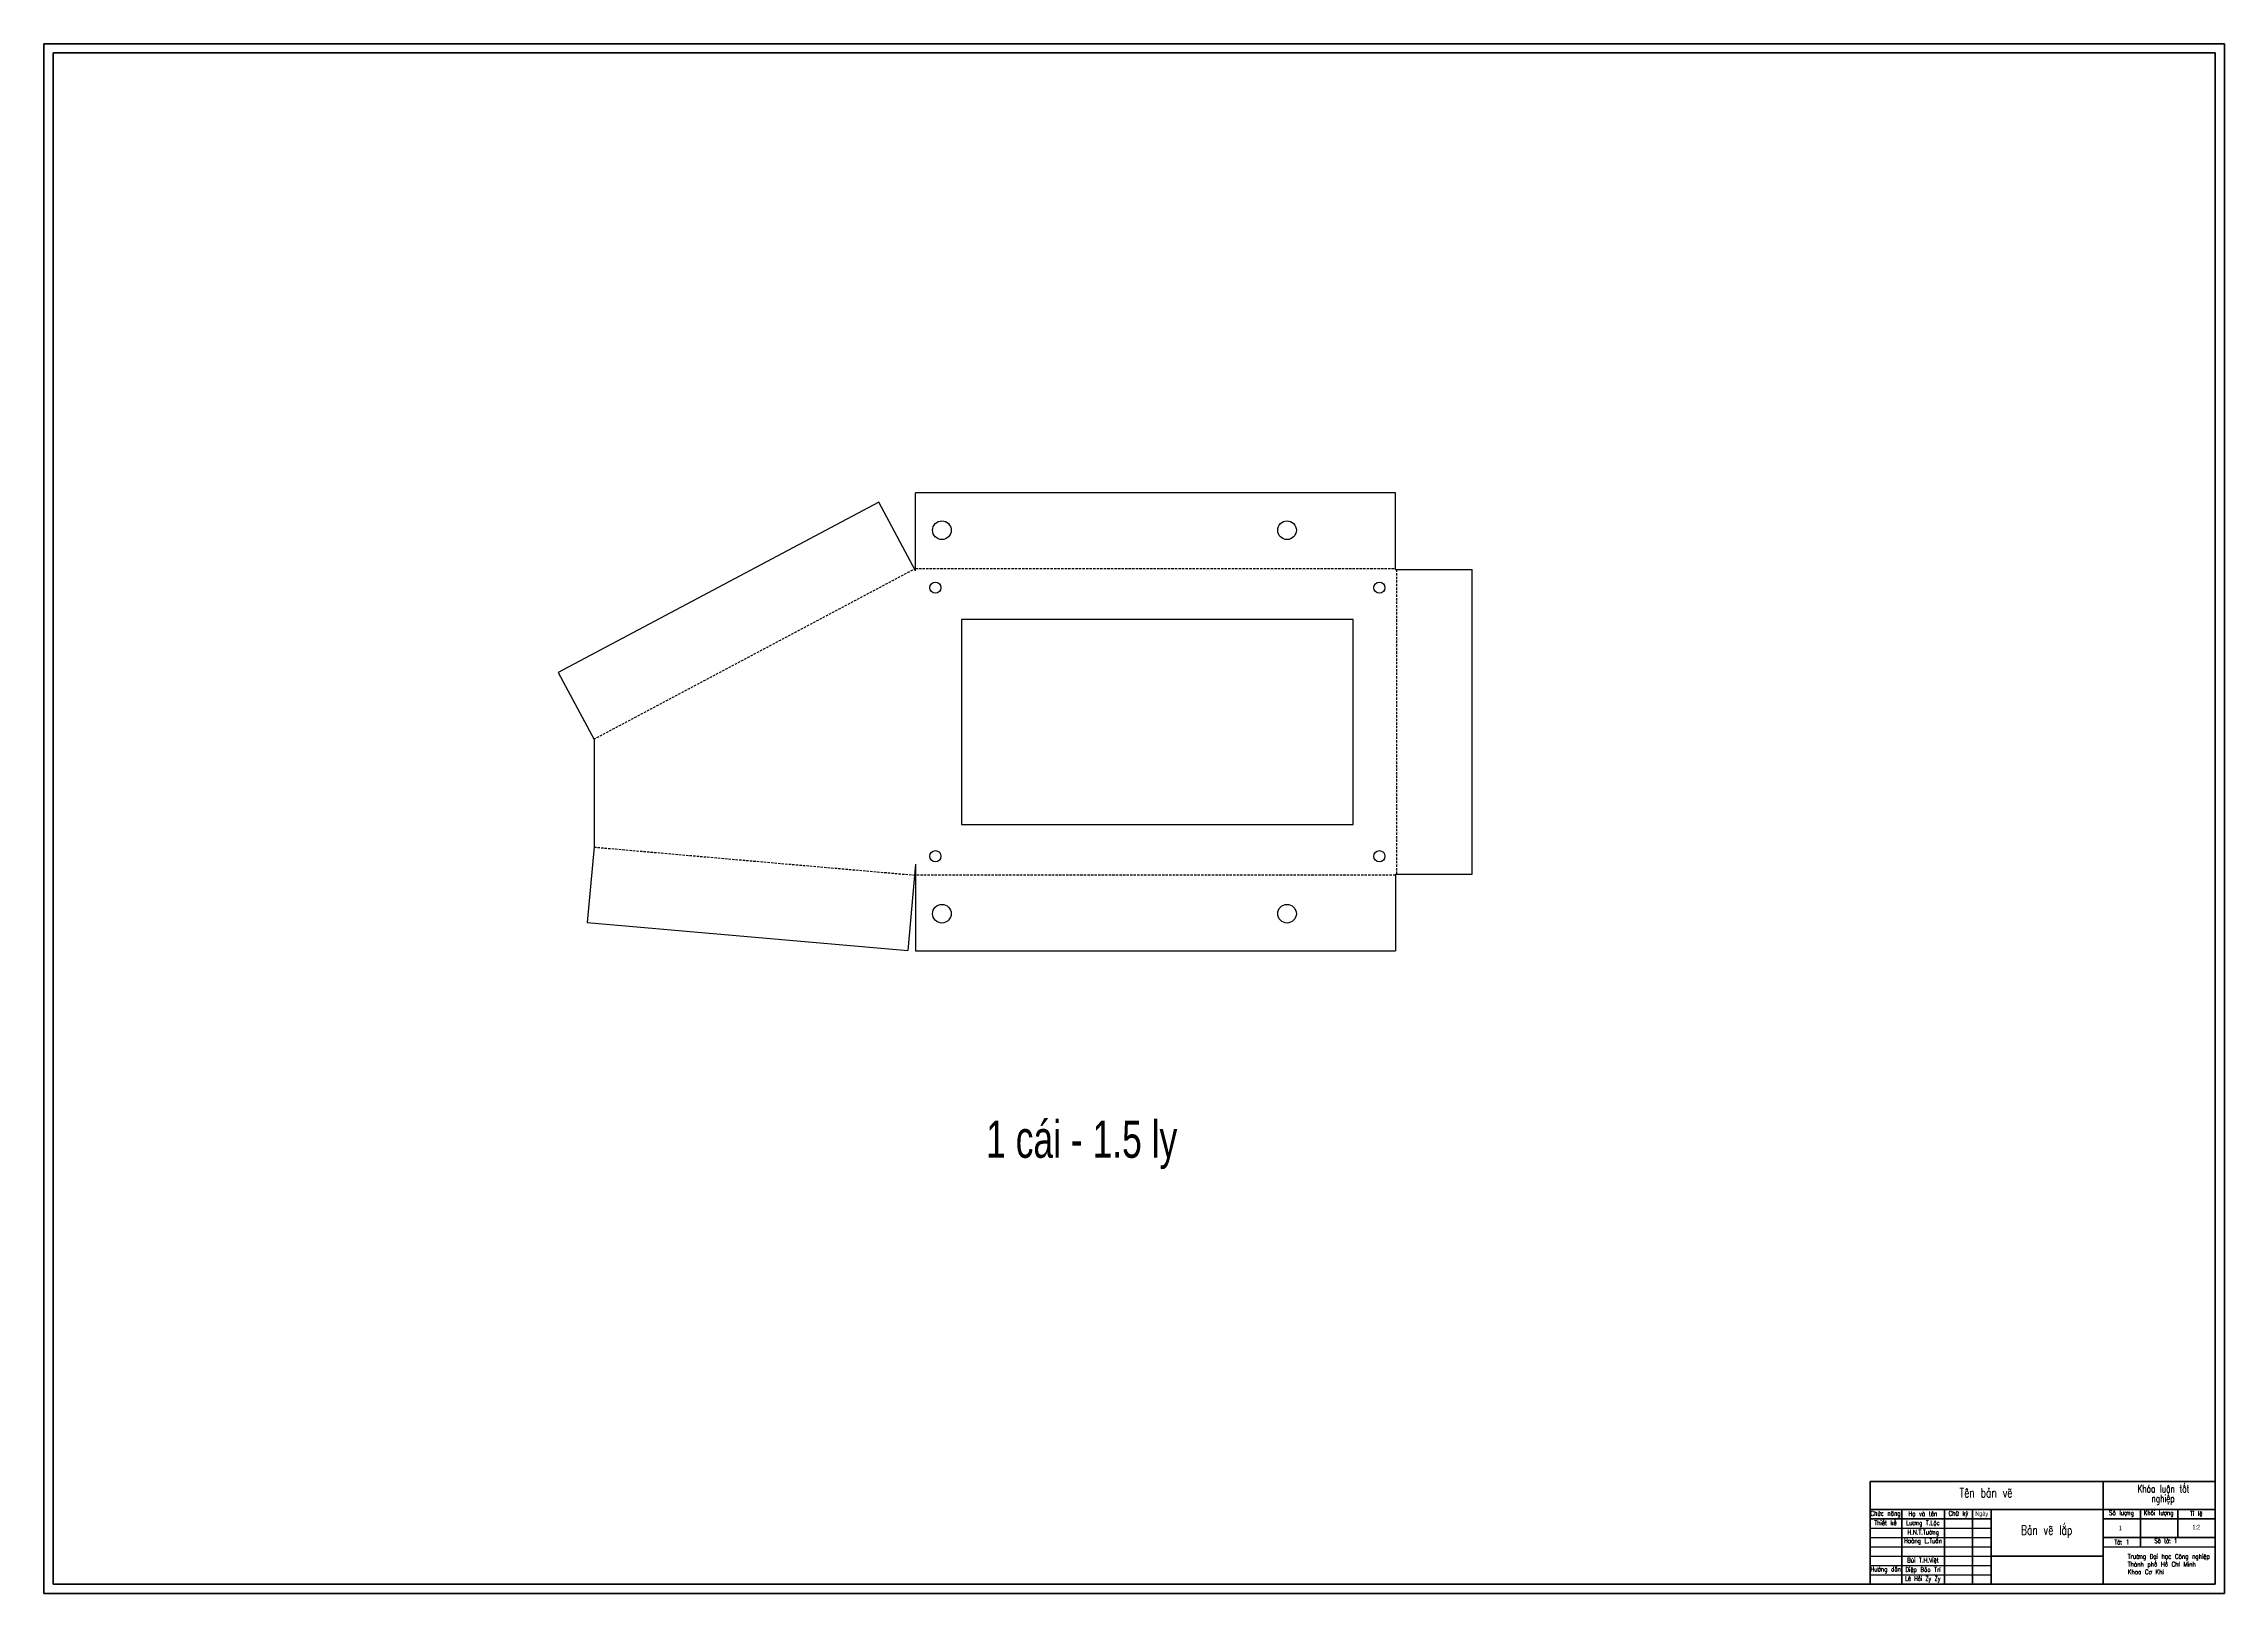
# Model space of a CAD drawing. Header units: millimetres. Extents: x 10 to 1179, y 5 to 836.
import ezdxf

# ---------------------------------------------------------------- set-up
doc = ezdxf.new("R2010")
doc.units = ezdxf.units.MM
doc.linetypes.add('HIDDEN', pattern=[1.905, 1.27, -0.635])
for name, color, linetype, lineweight in [('AM_0', 179, 'Continuous', 50), ('AM_5', 3, 'Continuous', 25), ('NET_DAM', 179, 'Continuous', 50), ('SLD-0', 179, 'Continuous', 50)]:
    doc.layers.add(name, color=color, linetype=linetype, lineweight=lineweight)
doc.styles.add('SLDTEXTSTYLE0', font='TXT', dxfattribs={"width": 0.710611, "bigfont": 'bigfont'})
doc.styles.add('SLDTEXTSTYLE1', font='TXT', dxfattribs={"width": 0.710611})
doc.styles.add('SLDTEXTSTYLE2', font='TXT', dxfattribs={"width": 0.657958, "bigfont": 'bigfont'})

msp = doc.modelspace()

# ---------------------------------------------------------------- linework, layer by layer
at = {"color": 7, "linetype": 'Continuous', "lineweight": 25}
for p, q in [((457.6, 590.2), (285.8, 498.9)), ((477.3, 553.3), (457.6, 590.2)), ((477.3, 553.3), (477.3, 595.1)), ((734.6, 595.1), (477.3, 595.1)), ((734.6, 554), (734.6, 595.1)), ((734.6, 554), (775.8, 554)), ((775.8, 390.7), (775.8, 554)), ((712, 527.3), (502, 527.3)), ((502, 527.3), (502, 417.3)), ((712, 417.3), (712, 527.3)), ((285.8, 498.9), (305, 462.9)), ((305, 462.9), (305, 405.4)), ((502, 417.3), (712, 417.3)), ((305, 405.4), (301.4, 364.7)), ((477.3, 396), (473.2, 349.7)), ((477.3, 396), (477.3, 349.5)), ((734.6, 390.7), (775.8, 390.7)), ((734.6, 390.7), (734.6, 349.5)), ((301.4, 364.7), (473.2, 349.7)), ((477.3, 349.5), (734.6, 349.5))]:
    msp.add_line(p, q, dxfattribs=at)
at = {"color": 7, "linetype": 'HIDDEN'}
for p, q in [((304.9, 463), (476.7, 554.3)), ((477.3, 554.5), (734.6, 554.5)), ((735.2, 554), (735.2, 390.7)), ((305, 405.2), (476.7, 390.2)), ((734.6, 390.1), (477.3, 390.1))]:
    msp.add_line(p, q, dxfattribs=at)
at = {"color": 7, "linetype": 'Continuous', "lineweight": 25}
for centre, radius in [((491.5, 575.1), 5), ((676.5, 575.1), 5), ((488, 544.3), 3), ((726, 544.3), 3), ((488, 400.3), 3), ((726, 400.3), 3), ((491.5, 369.5), 5), ((676.5, 369.5), 5)]:
    msp.add_circle(centre, radius, dxfattribs=at)
at = {"layer": 'AM_5'}
for p, q in [((989, 40), (1054, 40)), ((989, 35), (1054, 35)), ((989, 30), (1054, 30)), ((989, 25), (1054, 25)), ((1114, 30), (1174, 30)), ((989, 20), (1054, 20)), ((989, 15), (1054, 15))]:
    msp.add_line(p, q, dxfattribs=at)
at = {"layer": 'NET_DAM'}
for p, q in [((989, 10), (989, 65)), ((1114, 65), (1114, 10)), ((989, 50), (1174, 50)), ((989, 50), (1174, 50)), ((1006, 10), (1006, 50)), ((1029, 10), (1029, 50)), ((1044, 10), (1044, 50)), ((1054, 10), (1054, 50)), ((1134, 50), (1134, 30)), ((1154, 50), (1154, 35)), ((989, 45), (1054, 45)), ((1114, 45), (1174, 45)), ((1114, 45), (1174, 45)), ((1054, 25), (1114, 25)), ((1114, 35), (1174, 35))]:
    msp.add_line(p, q, dxfattribs=at)
at = {"layer": 'SLD-0'}
for p, q in [((10, 836), (1179, 836)), ((10, 5), (10, 836)), ((15, 10), (15, 831)), ((15, 831), (1174, 831)), ((1174, 831), (1174, 10)), ((1179, 836), (1179, 5)), ((989, 65), (1174, 65)), ((1174, 65), (1174, 50)), ((1174, 50), (1174, 45)), ((1174, 45), (1174, 40)), ((1174, 40), (1174, 35)), ((1174, 35), (1174, 30)), ((1174, 30), (1174, 25)), ((1174, 25), (1174, 20)), ((1174, 20), (1174, 15)), ((1174, 15), (1174, 10)), ((1179, 5), (10, 5)), ((1174, 10), (15, 10)), ((989, 10), (1006, 10)), ((1006, 10), (1029, 10)), ((1029, 10), (1044, 10)), ((1044, 10), (1054, 10)), ((1054, 10), (1114, 10)), ((1114, 10), (1134, 10)), ((1134, 10), (1154, 10)), ((1154, 10), (1174, 10))]:
    msp.add_line(p, q, dxfattribs=at)

# ---------------------------------------------------------------- texts
at = {"insert": (515.2, 258.6), "char_height": 20, "attachment_point": 1, "style": 'SLDTEXTSTYLE1'}
msp.add_mtext_dynamic_manual_height_columns('1 cái - 1.5 ly', width=150.515, gutter_width=17.5, heights=[0], dxfattribs=at)
at = {"layer": 'AM_0', "char_height": 2.5}
for s, insert, attachment_point, style in [('1', (1124, 41.4), 3, 'SLDTEXTSTYLE1'), ('Trường Đại học Công nghiệp', (1127.2, 26.1), 1, 'SLDTEXTSTYLE0'), ('Thành phố Hồ Chí Minh', (1127.2, 21.9), 1, 'SLDTEXTSTYLE0'), ('Khoa Cơ Khí', (1127.2, 17.8), 1, 'SLDTEXTSTYLE0')]:
    msp.add_mtext(s, dxfattribs=dict(at, insert=insert, attachment_point=attachment_point, style=style))
at = {"layer": 'NET_DAM', "attachment_point": 2}
for s, insert, char_height, style in [('Khóa luận tốt', (1146.3, 63.2), 4, 'SLDTEXTSTYLE0'), ('Chức năng', (997.3, 49.2), 2.5, 'SLDTEXTSTYLE0'), ('Họ và tên', (1017.3, 49), 2.5, 'SLDTEXTSTYLE0'), ('Chữ ký', (1036.4, 49.2), 2.5, 'SLDTEXTSTYLE0'), ('Ngày', (1048.9, 49.1), 2.5, 'SLDTEXTSTYLE1'), ('Số lượng', (1123.8, 49.5), 2.5, 'SLDTEXTSTYLE0'), ('Khối lượng', (1143.7, 49.5), 2.5, 'SLDTEXTSTYLE0'), ('nghiệp', (1146.1, 57.9), 4, 'SLDTEXTSTYLE0'), ('Tỉ lệ', (1163.9, 49.1), 2.5, 'SLDTEXTSTYLE0'), ('Thiết kế', (997.3, 44.1), 2.5, 'SLDTEXTSTYLE0'), ('Số tờ: 1', (1147.6, 34.5), 2.5, 'SLDTEXTSTYLE2'), ('1:2', (1163.9, 41.8), 2.5, 'SLDTEXTSTYLE1'), ('Tờ: 1', (1124, 33.8), 2.5, 'SLDTEXTSTYLE0'), ('Hướng dẫn', (997.4, 19.3), 2.5, 'SLDTEXTSTYLE0')]:
    msp.add_mtext(s, dxfattribs=dict(at, insert=insert, char_height=char_height, style=style))
at = {"layer": 'SLD-0', "attachment_point": 2}
for s, insert, char_height, style in [('Tên bản vẽ', (1051.2, 61.5), 5, 'SLDTEXTSTYLE0'), ('Hoàng L.Tuấn', (1017.4, 34.5), 2.5, 'SLDTEXTSTYLE0'), ('Lương T.Lộc', (1017.4, 44.1), 2.5, 'SLDTEXTSTYLE0'), ('H.N.T.Tường', (1017.5, 39.1), 2.5, 'SLDTEXTSTYLE0'), ('Bản vẽ lắp', (1083.7, 41.5), 5, 'SLDTEXTSTYLE0'), ('Bùi T.H.Việt', (1017.4, 24.1), 2.5, 'SLDTEXTSTYLE0'), ('Diệp Bảo Trí', (1017.4, 19.1), 2.5, 'SLDTEXTSTYLE0'), ('Lê Hải Zy Zy', (1017.3, 14.2), 2.5, 'SLDTEXTSTYLE2')]:
    msp.add_mtext(s, dxfattribs=dict(at, insert=insert, char_height=char_height, style=style))

doc.saveas('drawing.dxf')
